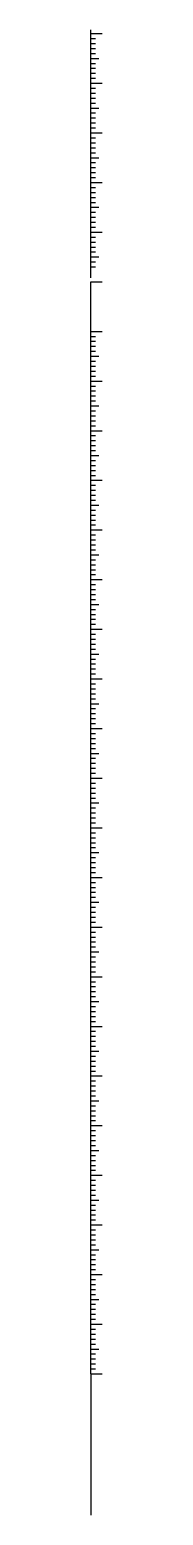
# Model space of a CAD drawing. Header units: millimetres. Extents: x 1849 to 4221, y 1726 to 2718.
# Drawn here: x 4067.6 to 4069.8, y 1830.7 to 2130 of the extents above; entities that cross this region are included whole.
import ezdxf

# ---------------------------------------------------------------- set-up
doc = ezdxf.new("R2010")
doc.units = ezdxf.units.MM
doc.layers.add('CS_Drawing', color=7, linetype='Continuous')

msp = doc.modelspace()

# ---------------------------------------------------------------- linework, layer by layer
for p, q in [((4067.56, 2069.2), (4067.56, 2079.2)), ((4067.56, 1989.2), (4067.56, 2069.2))]:
    msp.add_line(p, q)
at = {"layer": 'CS_Drawing'}
for p, q in [((4067.56, 2079.98), (4067.56, 2129.98)), ((4067.56, 2129.2), (4069.81, 2129.2)), ((4067.56, 2129.2), (4069.14, 2129.2)), ((4067.56, 2129.2), (4068.46, 2129.2)), ((4067.56, 2128.2), (4068.46, 2128.2)), ((4067.56, 2127.2), (4068.46, 2127.2)), ((4067.56, 2126.2), (4068.46, 2126.2)), ((4067.56, 2125.2), (4068.46, 2125.2)), ((4067.56, 2124.2), (4069.14, 2124.2)), ((4067.56, 2124.2), (4068.46, 2124.2)), ((4067.56, 2123.2), (4068.46, 2123.2)), ((4067.56, 2122.2), (4068.46, 2122.2)), ((4067.56, 2121.2), (4068.46, 2121.2)), ((4067.56, 2120.2), (4068.46, 2120.2)), ((4067.56, 2119.2), (4069.81, 2119.2)), ((4067.56, 2119.2), (4069.14, 2119.2)), ((4067.56, 2119.2), (4068.46, 2119.2)), ((4067.56, 2118.2), (4068.46, 2118.2)), ((4067.56, 2117.2), (4068.46, 2117.2)), ((4067.56, 2116.2), (4068.46, 2116.2)), ((4067.56, 2115.2), (4068.46, 2115.2)), ((4067.56, 2114.2), (4069.14, 2114.2)), ((4067.56, 2114.2), (4068.46, 2114.2)), ((4067.56, 2113.2), (4068.46, 2113.2)), ((4067.56, 2112.2), (4068.46, 2112.2)), ((4067.56, 2111.2), (4068.46, 2111.2)), ((4067.56, 2110.2), (4068.46, 2110.2)), ((4067.56, 2109.2), (4069.81, 2109.2)), ((4067.56, 2109.2), (4069.14, 2109.2)), ((4067.56, 2109.2), (4068.46, 2109.2)), ((4067.56, 2108.2), (4068.46, 2108.2)), ((4067.56, 2107.2), (4068.46, 2107.2)), ((4067.56, 2106.2), (4068.46, 2106.2)), ((4067.56, 2105.2), (4068.46, 2105.2)), ((4067.56, 2104.2), (4069.14, 2104.2)), ((4067.56, 2104.2), (4068.46, 2104.2)), ((4067.56, 2103.2), (4068.46, 2103.2)), ((4067.56, 2102.2), (4068.46, 2102.2)), ((4067.56, 2101.2), (4068.46, 2101.2)), ((4067.56, 2100.2), (4068.46, 2100.2)), ((4067.56, 2099.2), (4069.81, 2099.2)), ((4067.56, 2099.2), (4069.14, 2099.2)), ((4067.56, 2099.2), (4068.46, 2099.2)), ((4067.56, 2098.2), (4068.46, 2098.2)), ((4067.56, 2097.2), (4068.46, 2097.2)), ((4067.56, 2096.2), (4068.46, 2096.2)), ((4067.56, 2095.2), (4068.46, 2095.2)), ((4067.56, 2094.2), (4069.14, 2094.2)), ((4067.56, 2094.2), (4068.46, 2094.2)), ((4067.56, 2093.2), (4068.46, 2093.2)), ((4067.56, 2092.2), (4068.46, 2092.2)), ((4067.56, 2091.2), (4068.46, 2091.2)), ((4067.56, 2090.2), (4068.46, 2090.2)), ((4067.56, 2089.2), (4069.81, 2089.2)), ((4067.56, 2089.2), (4069.14, 2089.2)), ((4067.56, 2089.2), (4068.46, 2089.2)), ((4067.56, 2088.2), (4068.46, 2088.2)), ((4067.56, 2087.2), (4068.46, 2087.2)), ((4067.56, 2086.2), (4068.46, 2086.2)), ((4067.56, 2085.2), (4068.46, 2085.2)), ((4067.56, 2084.2), (4069.14, 2084.2)), ((4067.56, 2084.2), (4068.46, 2084.2)), ((4067.56, 2083.2), (4068.46, 2083.2)), ((4067.56, 2082.2), (4068.46, 2082.2)), ((4067.56, 2079.2), (4069.81, 2079.2)), ((4067.56, 2069.2), (4069.81, 2069.2)), ((4067.56, 2069.2), (4069.14, 2069.2)), ((4067.56, 2069.2), (4068.46, 2069.2)), ((4067.56, 2068.2), (4068.46, 2068.2)), ((4067.56, 2067.2), (4068.46, 2067.2)), ((4067.56, 2066.2), (4068.46, 2066.2)), ((4067.56, 2065.2), (4068.46, 2065.2)), ((4067.56, 2064.2), (4069.14, 2064.2)), ((4067.56, 2064.2), (4068.46, 2064.2)), ((4067.56, 2063.2), (4068.46, 2063.2)), ((4067.56, 2062.2), (4068.46, 2062.2)), ((4067.56, 2061.2), (4068.46, 2061.2)), ((4067.56, 2060.2), (4068.46, 2060.2)), ((4067.56, 2059.2), (4069.81, 2059.2)), ((4067.56, 2059.2), (4069.14, 2059.2)), ((4067.56, 2059.2), (4068.46, 2059.2)), ((4067.56, 2058.2), (4068.46, 2058.2)), ((4067.56, 2057.2), (4068.46, 2057.2)), ((4067.56, 2056.2), (4068.46, 2056.2)), ((4067.56, 2055.2), (4068.46, 2055.2)), ((4067.56, 2054.2), (4069.14, 2054.2)), ((4067.56, 2054.2), (4068.46, 2054.2)), ((4067.56, 2053.2), (4068.46, 2053.2)), ((4067.56, 2052.2), (4068.46, 2052.2)), ((4067.56, 2051.2), (4068.46, 2051.2)), ((4067.56, 2050.2), (4068.46, 2050.2)), ((4067.56, 2049.2), (4069.81, 2049.2)), ((4067.56, 2049.2), (4069.14, 2049.2)), ((4067.56, 2049.2), (4068.46, 2049.2)), ((4067.56, 2048.2), (4068.46, 2048.2)), ((4067.56, 2047.2), (4068.46, 2047.2)), ((4067.56, 2046.2), (4068.46, 2046.2)), ((4067.56, 2045.2), (4068.46, 2045.2)), ((4067.56, 2044.2), (4069.14, 2044.2)), ((4067.56, 2044.2), (4068.46, 2044.2)), ((4067.56, 2043.2), (4068.46, 2043.2)), ((4067.56, 2042.2), (4068.46, 2042.2)), ((4067.56, 2041.2), (4068.46, 2041.2)), ((4067.56, 2040.2), (4068.46, 2040.2)), ((4067.56, 2039.2), (4069.81, 2039.2)), ((4067.56, 2039.2), (4069.14, 2039.2)), ((4067.56, 2039.2), (4068.46, 2039.2)), ((4067.56, 2038.2), (4068.46, 2038.2)), ((4067.56, 2037.2), (4068.46, 2037.2)), ((4067.56, 2036.2), (4068.46, 2036.2)), ((4067.56, 2035.2), (4068.46, 2035.2)), ((4067.56, 2034.2), (4069.14, 2034.2)), ((4067.56, 2034.2), (4068.46, 2034.2)), ((4067.56, 2033.2), (4068.46, 2033.2)), ((4067.56, 2032.2), (4068.46, 2032.2)), ((4067.56, 2031.2), (4068.46, 2031.2)), ((4067.56, 2030.2), (4068.46, 2030.2)), ((4067.56, 2029.2), (4069.81, 2029.2)), ((4067.56, 2029.2), (4069.14, 2029.2)), ((4067.56, 2029.2), (4068.46, 2029.2)), ((4067.56, 2028.2), (4068.46, 2028.2)), ((4067.56, 2027.2), (4068.46, 2027.2)), ((4067.56, 2026.2), (4068.46, 2026.2)), ((4067.56, 2025.2), (4068.46, 2025.2)), ((4067.56, 2024.2), (4069.14, 2024.2)), ((4067.56, 2024.2), (4068.46, 2024.2)), ((4067.56, 2023.2), (4068.46, 2023.2)), ((4067.56, 2022.2), (4068.46, 2022.2)), ((4067.56, 2021.2), (4068.46, 2021.2)), ((4067.56, 2020.2), (4068.46, 2020.2)), ((4067.56, 2019.2), (4069.81, 2019.2)), ((4067.56, 2019.2), (4069.14, 2019.2)), ((4067.56, 2019.2), (4068.46, 2019.2)), ((4067.56, 2018.2), (4068.46, 2018.2)), ((4067.56, 2017.2), (4068.46, 2017.2)), ((4067.56, 2016.2), (4068.46, 2016.2)), ((4067.56, 2015.2), (4068.46, 2015.2)), ((4067.56, 2014.2), (4069.14, 2014.2)), ((4067.56, 2014.2), (4068.46, 2014.2)), ((4067.56, 2013.2), (4068.46, 2013.2)), ((4067.56, 2012.2), (4068.46, 2012.2)), ((4067.56, 2011.2), (4068.46, 2011.2)), ((4067.56, 2010.2), (4068.46, 2010.2)), ((4067.56, 2009.2), (4069.81, 2009.2)), ((4067.56, 2009.2), (4069.14, 2009.2)), ((4067.56, 2009.2), (4068.46, 2009.2)), ((4067.56, 2008.2), (4068.46, 2008.2)), ((4067.56, 2007.2), (4068.46, 2007.2)), ((4067.56, 2006.2), (4068.46, 2006.2)), ((4067.56, 2005.2), (4068.46, 2005.2)), ((4067.56, 2004.2), (4069.14, 2004.2)), ((4067.56, 2004.2), (4068.46, 2004.2)), ((4067.56, 2003.2), (4068.46, 2003.2)), ((4067.56, 2002.2), (4068.46, 2002.2)), ((4067.56, 2001.2), (4068.46, 2001.2)), ((4067.56, 2000.2), (4068.46, 2000.2)), ((4067.56, 1999.2), (4069.81, 1999.2)), ((4067.56, 1999.2), (4069.14, 1999.2)), ((4067.56, 1999.2), (4068.46, 1999.2)), ((4067.56, 1998.2), (4068.46, 1998.2)), ((4067.56, 1997.2), (4068.46, 1997.2)), ((4067.56, 1996.2), (4068.46, 1996.2)), ((4067.56, 1995.2), (4068.46, 1995.2)), ((4067.56, 1994.2), (4069.14, 1994.2)), ((4067.56, 1994.2), (4068.46, 1994.2)), ((4067.56, 1993.2), (4068.46, 1993.2)), ((4067.56, 1992.2), (4068.46, 1992.2)), ((4067.56, 1991.2), (4068.46, 1991.2)), ((4067.56, 1990.2), (4068.46, 1990.2)), ((4067.56, 1989.2), (4069.81, 1989.2)), ((4067.56, 1989.2), (4069.14, 1989.2)), ((4067.56, 1989.2), (4068.46, 1989.2)), ((4067.56, 1859.2), (4067.56, 1989.2)), ((4067.56, 1989.2), (4069.81, 1989.2)), ((4067.56, 1989.2), (4069.14, 1989.2)), ((4067.56, 1989.2), (4068.46, 1989.2)), ((4067.56, 1988.2), (4068.46, 1988.2)), ((4067.56, 1987.2), (4068.46, 1987.2)), ((4067.56, 1986.2), (4068.46, 1986.2)), ((4067.56, 1985.2), (4068.46, 1985.2)), ((4067.56, 1984.2), (4069.14, 1984.2)), ((4067.56, 1984.2), (4068.46, 1984.2)), ((4067.56, 1983.2), (4068.46, 1983.2)), ((4067.56, 1982.2), (4068.46, 1982.2)), ((4067.56, 1981.2), (4068.46, 1981.2)), ((4067.56, 1980.2), (4068.46, 1980.2)), ((4067.56, 1979.2), (4069.81, 1979.2)), ((4067.56, 1979.2), (4069.14, 1979.2)), ((4067.56, 1979.2), (4068.46, 1979.2)), ((4067.56, 1978.2), (4068.46, 1978.2)), ((4067.56, 1977.2), (4068.46, 1977.2)), ((4067.56, 1976.2), (4068.46, 1976.2)), ((4067.56, 1975.2), (4068.46, 1975.2)), ((4067.56, 1974.2), (4069.14, 1974.2)), ((4067.56, 1974.2), (4068.46, 1974.2)), ((4067.56, 1973.2), (4068.46, 1973.2)), ((4067.56, 1972.2), (4068.46, 1972.2)), ((4067.56, 1971.2), (4068.46, 1971.2)), ((4067.56, 1970.2), (4068.46, 1970.2)), ((4067.56, 1969.2), (4069.81, 1969.2)), ((4067.56, 1969.2), (4069.14, 1969.2)), ((4067.56, 1969.2), (4068.46, 1969.2)), ((4067.56, 1968.2), (4068.46, 1968.2)), ((4067.56, 1967.2), (4068.46, 1967.2)), ((4067.56, 1966.2), (4068.46, 1966.2)), ((4067.56, 1965.2), (4068.46, 1965.2)), ((4067.56, 1964.2), (4069.14, 1964.2)), ((4067.56, 1964.2), (4068.46, 1964.2)), ((4067.56, 1963.2), (4068.46, 1963.2)), ((4067.56, 1962.2), (4068.46, 1962.2)), ((4067.56, 1961.2), (4068.46, 1961.2)), ((4067.56, 1960.2), (4068.46, 1960.2)), ((4067.56, 1959.2), (4069.81, 1959.2)), ((4067.56, 1959.2), (4069.14, 1959.2)), ((4067.56, 1959.2), (4068.46, 1959.2)), ((4067.56, 1958.2), (4068.46, 1958.2)), ((4067.56, 1957.2), (4068.46, 1957.2)), ((4067.56, 1956.2), (4068.46, 1956.2)), ((4067.56, 1955.2), (4068.46, 1955.2)), ((4067.56, 1954.2), (4069.14, 1954.2)), ((4067.56, 1954.2), (4068.46, 1954.2)), ((4067.56, 1953.2), (4068.46, 1953.2)), ((4067.56, 1952.2), (4068.46, 1952.2)), ((4067.56, 1951.2), (4068.46, 1951.2)), ((4067.56, 1950.2), (4068.46, 1950.2)), ((4067.56, 1949.2), (4069.81, 1949.2)), ((4067.56, 1949.2), (4069.14, 1949.2)), ((4067.56, 1949.2), (4068.46, 1949.2)), ((4067.56, 1948.2), (4068.46, 1948.2)), ((4067.56, 1947.2), (4068.46, 1947.2)), ((4067.56, 1946.2), (4068.46, 1946.2)), ((4067.56, 1945.2), (4068.46, 1945.2)), ((4067.56, 1944.2), (4069.14, 1944.2)), ((4067.56, 1944.2), (4068.46, 1944.2)), ((4067.56, 1943.2), (4068.46, 1943.2)), ((4067.56, 1942.2), (4068.46, 1942.2)), ((4067.56, 1941.2), (4068.46, 1941.2)), ((4067.56, 1940.2), (4068.46, 1940.2)), ((4067.56, 1939.2), (4069.81, 1939.2)), ((4067.56, 1939.2), (4069.14, 1939.2)), ((4067.56, 1939.2), (4068.46, 1939.2)), ((4067.56, 1938.2), (4068.46, 1938.2)), ((4067.56, 1937.2), (4068.46, 1937.2)), ((4067.56, 1936.2), (4068.46, 1936.2)), ((4067.56, 1935.2), (4068.46, 1935.2)), ((4067.56, 1934.2), (4069.14, 1934.2)), ((4067.56, 1934.2), (4068.46, 1934.2)), ((4067.56, 1933.2), (4068.46, 1933.2)), ((4067.56, 1932.2), (4068.46, 1932.2)), ((4067.56, 1931.2), (4068.46, 1931.2)), ((4067.56, 1930.2), (4068.46, 1930.2)), ((4067.56, 1929.2), (4069.81, 1929.2)), ((4067.56, 1929.2), (4069.14, 1929.2)), ((4067.56, 1929.2), (4068.46, 1929.2)), ((4067.56, 1928.2), (4068.46, 1928.2)), ((4067.56, 1927.2), (4068.46, 1927.2)), ((4067.56, 1926.2), (4068.46, 1926.2)), ((4067.56, 1925.2), (4068.46, 1925.2)), ((4067.56, 1924.2), (4069.14, 1924.2)), ((4067.56, 1924.2), (4068.46, 1924.2)), ((4067.56, 1923.2), (4068.46, 1923.2)), ((4067.56, 1922.2), (4068.46, 1922.2)), ((4067.56, 1921.2), (4068.46, 1921.2)), ((4067.56, 1920.2), (4068.46, 1920.2)), ((4067.56, 1919.2), (4069.81, 1919.2)), ((4067.56, 1919.2), (4069.14, 1919.2)), ((4067.56, 1919.2), (4068.46, 1919.2)), ((4067.56, 1918.2), (4068.46, 1918.2)), ((4067.56, 1917.2), (4068.46, 1917.2)), ((4067.56, 1916.2), (4068.46, 1916.2)), ((4067.56, 1915.2), (4068.46, 1915.2)), ((4067.56, 1914.2), (4069.14, 1914.2)), ((4067.56, 1914.2), (4068.46, 1914.2)), ((4067.56, 1913.2), (4068.46, 1913.2)), ((4067.56, 1912.2), (4068.46, 1912.2)), ((4067.56, 1911.2), (4068.46, 1911.2)), ((4067.56, 1910.2), (4068.46, 1910.2)), ((4067.56, 1909.2), (4069.81, 1909.2)), ((4067.56, 1909.2), (4069.14, 1909.2)), ((4067.56, 1909.2), (4068.46, 1909.2)), ((4067.56, 1908.2), (4068.46, 1908.2)), ((4067.56, 1907.2), (4068.46, 1907.2)), ((4067.56, 1906.2), (4068.46, 1906.2)), ((4067.56, 1905.2), (4068.46, 1905.2)), ((4067.56, 1904.2), (4069.14, 1904.2)), ((4067.56, 1904.2), (4068.46, 1904.2)), ((4067.56, 1903.2), (4068.46, 1903.2)), ((4067.56, 1902.2), (4068.46, 1902.2)), ((4067.56, 1901.2), (4068.46, 1901.2)), ((4067.56, 1900.2), (4068.46, 1900.2)), ((4067.56, 1899.2), (4069.81, 1899.2)), ((4067.56, 1899.2), (4069.14, 1899.2)), ((4067.56, 1899.2), (4068.46, 1899.2)), ((4067.56, 1898.2), (4068.46, 1898.2)), ((4067.56, 1897.2), (4068.46, 1897.2)), ((4067.56, 1896.2), (4068.46, 1896.2)), ((4067.56, 1895.2), (4068.46, 1895.2)), ((4067.56, 1894.2), (4069.14, 1894.2)), ((4067.56, 1894.2), (4068.46, 1894.2)), ((4067.56, 1893.2), (4068.46, 1893.2)), ((4067.56, 1892.2), (4068.46, 1892.2)), ((4067.56, 1891.2), (4068.46, 1891.2)), ((4067.56, 1890.2), (4068.46, 1890.2)), ((4067.56, 1889.2), (4069.81, 1889.2)), ((4067.56, 1889.2), (4069.14, 1889.2)), ((4067.56, 1889.2), (4068.46, 1889.2)), ((4067.56, 1888.2), (4068.46, 1888.2)), ((4067.56, 1887.2), (4068.46, 1887.2)), ((4067.56, 1886.2), (4068.46, 1886.2)), ((4067.56, 1885.2), (4068.46, 1885.2)), ((4067.56, 1884.2), (4069.14, 1884.2)), ((4067.56, 1884.2), (4068.46, 1884.2)), ((4067.56, 1883.2), (4068.46, 1883.2)), ((4067.56, 1882.2), (4068.46, 1882.2)), ((4067.56, 1881.2), (4068.46, 1881.2)), ((4067.56, 1880.2), (4068.46, 1880.2)), ((4067.56, 1879.2), (4069.81, 1879.2)), ((4067.56, 1879.2), (4069.14, 1879.2)), ((4067.56, 1879.2), (4068.46, 1879.2)), ((4067.56, 1878.2), (4068.46, 1878.2)), ((4067.56, 1877.2), (4068.46, 1877.2)), ((4067.56, 1876.2), (4068.46, 1876.2)), ((4067.56, 1875.2), (4068.46, 1875.2)), ((4067.56, 1874.2), (4069.14, 1874.2)), ((4067.56, 1874.2), (4068.46, 1874.2)), ((4067.56, 1873.2), (4068.46, 1873.2)), ((4067.56, 1872.2), (4068.46, 1872.2)), ((4067.56, 1871.2), (4068.46, 1871.2)), ((4067.56, 1870.2), (4068.46, 1870.2)), ((4067.56, 1869.2), (4069.81, 1869.2)), ((4067.56, 1869.2), (4069.14, 1869.2)), ((4067.56, 1869.2), (4068.46, 1869.2)), ((4067.56, 1868.2), (4068.46, 1868.2)), ((4067.56, 1867.2), (4068.46, 1867.2)), ((4067.56, 1866.2), (4068.46, 1866.2)), ((4067.56, 1865.2), (4068.46, 1865.2)), ((4067.56, 1864.2), (4069.14, 1864.2)), ((4067.56, 1864.2), (4068.46, 1864.2)), ((4067.56, 1863.2), (4068.46, 1863.2)), ((4067.56, 1862.2), (4068.46, 1862.2)), ((4067.56, 1861.2), (4068.46, 1861.2)), ((4067.56, 1860.2), (4068.46, 1860.2)), ((4067.56, 1859.2), (4069.81, 1859.2)), ((4067.56, 1859.2), (4069.14, 1859.2)), ((4067.56, 1859.2), (4068.46, 1859.2)), ((4067.56, 1859.2), (4067.56, 1830.7))]:
    msp.add_line(p, q, dxfattribs=at)

doc.saveas('drawing.dxf')
